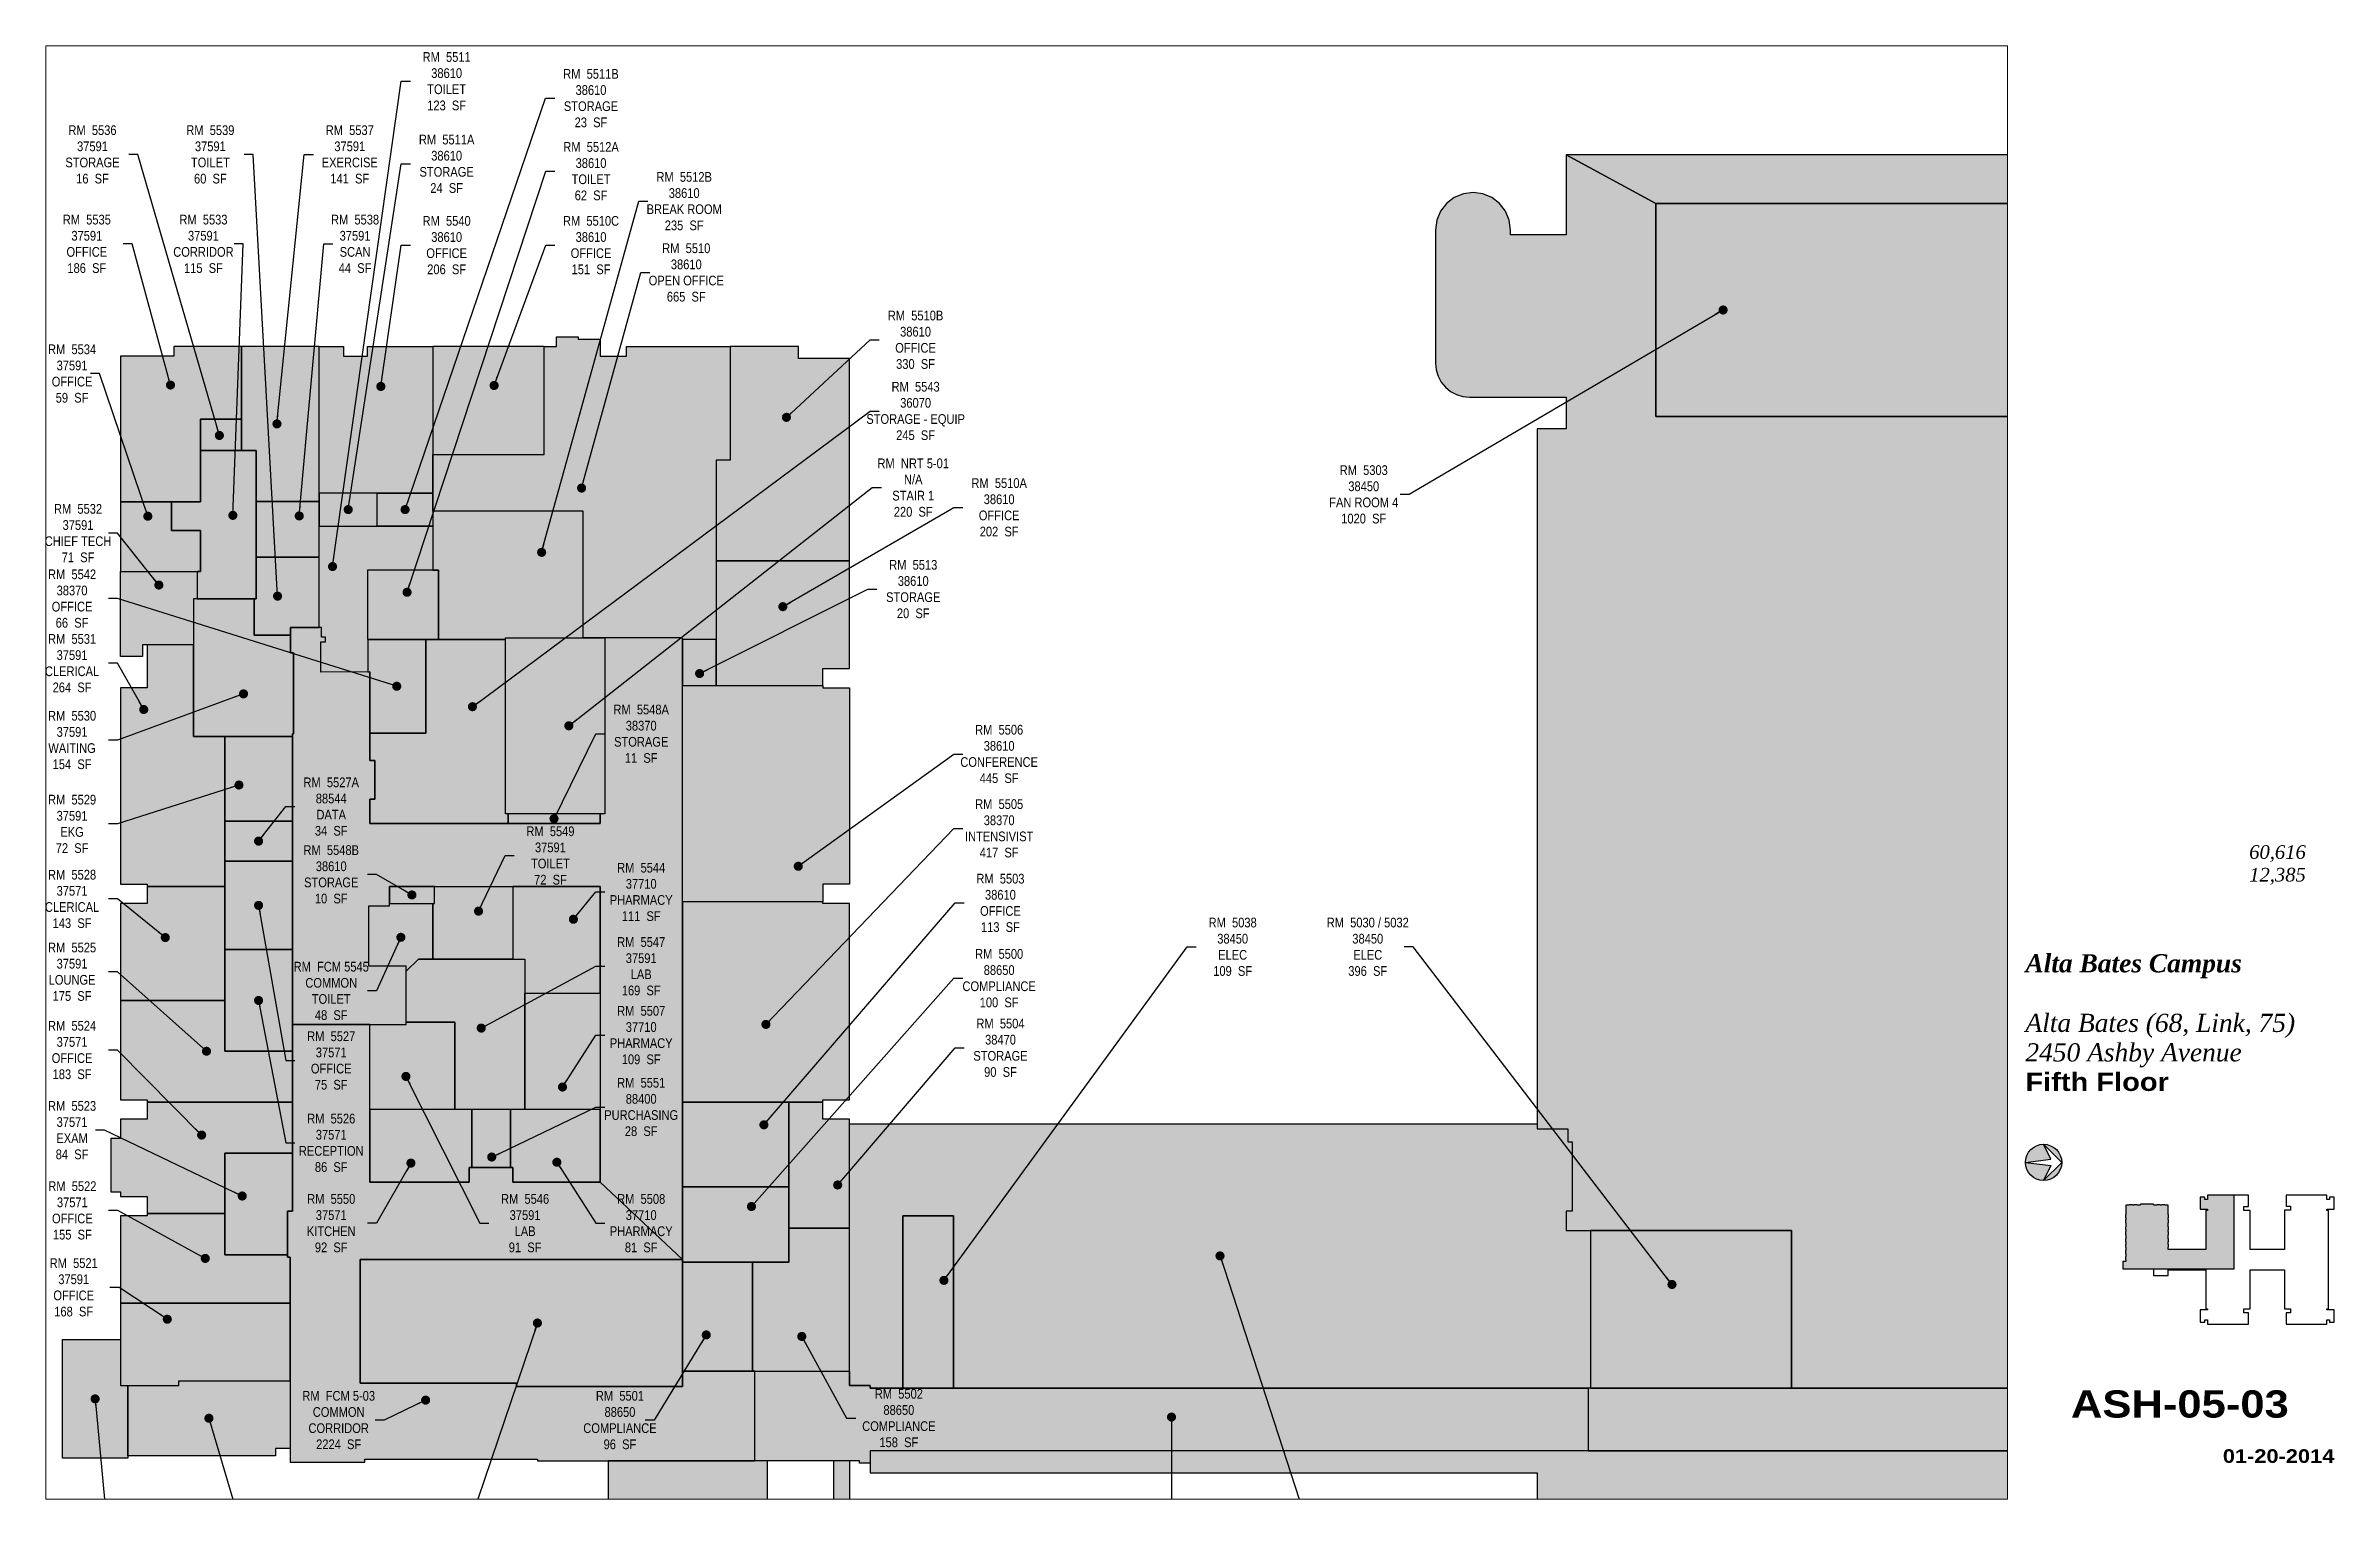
# Paper-space layout '03' of a CAD drawing. Header units: inches. Extents: x 0.9 to 16.7, y 0.5 to 10.5.
# The model-space entities are those that its viewports show. They can reach past a viewport. Long polylines and large blocks are cut down to what shows.
import ezdxf
from ezdxf.enums import TextEntityAlignment as Align

# ---------------------------------------------------------------- set-up
doc = ezdxf.new("R2010")
doc.units = ezdxf.units.IN
doc.header["$MEASUREMENT"] = 0
for name, color, linetype in [('0-LABEL', 3, 'Continuous'), ('1-NRT', 200, 'Continuous'), ('1-NRT-PTN', 253, 'Continuous'), ('3-FCM', 190, 'Continuous'), ('3-FCM-PTN', 9, 'Continuous'), ('4-OCC', 6, 'Continuous'), ('4-OCC-PTN', 95, 'Continuous'), ('T-5', 5, 'Continuous'), ('T-8', 8, 'Continuous')]:
    doc.layers.add(name, color=color, linetype=linetype)
doc.layers.add('T-VWPRT', color=1, linetype='Continuous', plot=False)
doc.styles.add('ArialB', font='')
doc.styles.add('ArialN', font='ARIALN.TTF')
doc.styles.add('TimesI', font='timesi.ttf')
doc.styles.add('TimesIB', font='timesbi.ttf')
doc.styles.get('ArialB').set_extended_font_data('Arial Black')
doc.dimstyles.new('AB-195', dxfattribs={"dimscale": 195, "dimtxt": 0.070312, "dimasz": 0.0625, "dimexe": 0.0625, "dimexo": 0.125, "dimgap": 0.25, "dimtad": 0, "dimdec": 4, "dimrnd": 0.0625, "dimzin": 0, "dimdsep": 46, "dimlunit": 4, "dimtxsty": 'ArialN', "dimblk": 'ARCHTICK', "dimcen": 0.0625, "dimclrd": 256, "dimclre": 256, "dimclrt": 256, "dimadec": 0, "dimazin": 0, "dimtfac": 1, "dimtdec": 4, "dimtofl": 0, "dimtmove": 2, "dimatfit": 3, "dimldrblk": 'DOT', "dimfxl": 0, "dimfrac": 2, "dimtolj": 1, "dimtzin": 0, "dimlwd": -1, "dimlwe": -1, "dimarcsym": 0})

psp = doc.layouts.new('03')

msp = doc.modelspace()

# ---------------------------------------------------------------- texts
at = {"layer": '0-LABEL', "char_height": 13, "attachment_point": 5, "style": 'ArialN'}
for s, insert in [('RM  5511\\P38610\\PTOILET\\P123  SF', (3143.4, 4833.9)), ('RM  5511B\\P38610\\PSTORAGE\\P23  SF', (3337.1, 4811.2)), ('RM  5536\\P37591\\PSTORAGE\\P16  SF', (2668.1, 4735.7)), ('RM  5539\\P37591\\PTOILET\\P60  SF', (2826.3, 4735.7)), ('RM  5537\\P37591\\PEXERCISE\\P141  SF', (3013.4, 4735.7)), ('RM  5511A\\P38610\\PSTORAGE\\P24  SF', (3143.4, 4723.1)), ('RM  5512A\\P38610\\PTOILET\\P62  SF', (3337.2, 4713.2)), ('RM  5512B\\P38610\\PBREAK ROOM\\P235  SF', (3462.2, 4673)), ('RM  5535\\P37591\\POFFICE\\P186  SF', (2660.5, 4615.7)), ('RM  5533\\P37591\\PCORRIDOR\\P115  SF', (2817, 4615.7)), ('RM  5538\\P37591\\PSCAN\\P44  SF', (3020.5, 4615.7)), ('RM  5540\\P38610\\POFFICE\\P206  SF', (3143.4, 4614)), ('RM  5510C\\P38610\\POFFICE\\P151  SF', (3337.2, 4614)), ('RM  5510\\P38610\\POPEN OFFICE\\P665  SF', (3465, 4577.3)), ('RM  5510B\\P38610\\POFFICE\\P330  SF', (3772.7, 4487)), ('RM  5534\\P37591\\POFFICE\\P59  SF', (2640.7, 4441.7)), ('RM  5543\\P36070\\PSTORAGE - EQUIP\\P245  SF', (3772.8, 4391.5)), ('RM  NRT 5-01\\PN/A\\PSTAIR 1\\P220  SF', (3769.6, 4288.7)), ('RM  5510A\\P38610\\POFFICE\\P202  SF', (3884.9, 4262.2)), ('RM  5303\\P38450\\PFAN ROOM 4\\P1020  SF', (4374.2, 4279.6)), ('RM  5532\\P37591\\PCHIEF TECH\\P71  SF', (2648.7, 4227.6)), ('RM  5542\\P38370\\POFFICE\\P66  SF', (2640.7, 4139.8)), ('RM  5513\\P38610\\PSTORAGE\\P20  SF', (3769.6, 4152.5)), ('RM  5531\\P37591\\PCLERICAL\\P264  SF', (2640.7, 4053.1)), ('RM  5548A\\P38370\\PSTORAGE\\P11  SF', (3404.5, 3958.4)), ('RM  5530\\P37591\\PWAITING\\P154  SF', (2640.7, 3950)), ('RM  5506\\P38610\\PCONFERENCE\\P445  SF', (3884.9, 3931.3)), ('RM  5529\\P37591\\PEKG\\P72  SF', (2640.7, 3837.5)), ('RM  5527A\\P88544\\PDATA\\P34  SF', (2988.5, 3860.7)), ('RM  5505\\P38370\\PINTENSIVIST\\P417  SF', (3884.9, 3831.5)), ('RM  5548B\\P38610\\PSTORAGE\\P10  SF', (2988.5, 3769.8)), ('RM  5549\\P37591\\PTOILET\\P72  SF', (3282.7, 3795.1)), ('RM  5544\\P37710\\PPHARMACY\\P111  SF', (3404.5, 3746.2)), ('RM  5528\\P37571\\PCLERICAL\\P143  SF', (2640.7, 3736.8)), ('RM  5503\\P38610\\POFFICE\\P113  SF', (3886.6, 3731.5)), ('RM  5547\\P37591\\PLAB\\P169  SF', (3404.5, 3646.5)), ('RM  5038\\P38450\\PELEC\\P109  SF', (4198.3, 3672.6)), ('RM  5030 / 5032\\P38450\\PELEC\\P396  SF', (4379.6, 3672.6)), ('RM  5525\\P37591\\PLOUNGE\\P175  SF', (2640.7, 3639.1)), ('RM  5500\\P88650\\PCOMPLIANCE\\P100  SF', (3884.9, 3630.5)), ('RM  FCM 5545\\PCOMMON\\PTOILET\\P48  SF', (2988.5, 3613.4)), ('RM  5507\\P37710\\PPHARMACY\\P109  SF', (3404.5, 3554.1)), ('RM  5524\\P37571\\POFFICE\\P183  SF', (2640.7, 3534.1)), ('RM  5504\\P38470\\PSTORAGE\\P90  SF', (3886.7, 3537.1)), ('RM  5527\\P37571\\POFFICE\\P75  SF', (2988.5, 3520)), ('RM  5551\\P88400\\PPURCHASING\\P28  SF', (3404.5, 3457.7)), ('RM  5523\\P37571\\PEXAM\\P84  SF', (2640.7, 3426.6)), ('RM  5526\\P37571\\PRECEPTION\\P86  SF', (2988.5, 3409.6)), ('RM  5522\\P37571\\POFFICE\\P155  SF', (2641.1, 3318.9)), ('RM  5550\\P37571\\PKITCHEN\\P92  SF', (2988.5, 3301.8)), ('RM  5546\\P37591\\PLAB\\P91  SF', (3248.7, 3301.8)), ('RM  5508\\P37710\\PPHARMACY\\P81  SF', (3404.5, 3301.8)), ('RM  5521\\P37591\\POFFICE\\P168  SF', (2642.9, 3215.7)), ('RM  FCM 5-03\\PCOMMON\\PCORRIDOR\\P2224  SF', (2998.5, 3037.6)), ('RM  5501\\P88650\\PCOMPLIANCE\\P96  SF', (3376, 3037.6)), ('RM  5502\\P88650\\PCOMPLIANCE\\P158  SF', (3750.3, 3040.3))]:
    msp.add_mtext(s, dxfattribs=dict(at, insert=insert))

# ---------------------------------------------------------------- blocks, each defined once
blk = doc.blocks.new('AB-TB-text')
for tag, style, p in [('GROSS', 'TimesI', (1.93, 4.406)), ('USEABLE', 'TimesI', (1.93, 4.25)), ('DATE', 'ArialB', (2.125, 0.25))]:
    blk.add_attdef(tag, text='', height=0.0938, dxfattribs=dict(style=style)).set_placement(p, align=Align.RIGHT)
for tag, style, p in [('CAMPUS', 'TimesIB', (0, 3.75)), ('PAVILION', 'TimesI', (0, 3.547)), ('BUILDING', 'TimesI', (0, 3.34)), ('STREET', 'TimesI', (0, 3.137)), ('FLOOR', 'ArialB', (0, 2.934))]:
    blk.add_attdef(tag, text='', height=0.125, dxfattribs=dict(style=style)).set_placement(p, align=Align.TOP_LEFT)
at = {"style": 'ArialB'}
blk.add_attdef('DWG#', text='', height=0.188, dxfattribs=at).set_placement((1.062, 0.749), align=Align.TOP_CENTER)
blk = doc.blocks.new('n-arrow')
h = blk.add_hatch(color=256)
h.paths.add_polyline_path([(0, 0.125), (0.125, 0, 0.414214)])
h.paths.add_polyline_path([(0, 0.125, 0.414214), (-0.125, 0), (0.051, 0.022)])
h = blk.add_hatch(color=256)
h.paths.add_polyline_path([(0.051, -0.022), (-0.125, 0, 0.414214), (0, -0.125)])
h.paths.add_polyline_path([(0.125, 0), (0, -0.125, 0.414214)])
for p, q in [((-0.125, 0), (0.051, 0.022)), ((-0.125, 0), (0.051, -0.022)), ((0, 0.125), (0.125, 0)), ((0.051, 0.022), (0, 0.125)), ((0, -0.125), (0.125, 0)), ((0.051, -0.022), (0, -0.125))]:
    blk.add_line(p, q)
blk.add_circle((0, 0), 0.125)
blk = doc.blocks.new('_ArchTick')
at = {"const_width": 0.15}
blk.add_lwpolyline([(-0.5, -0.5), (0.5, 0.5)], dxfattribs=at)
blk = doc.blocks.new('_Dot')
at = {"lineweight": -2}
blk.add_line((-0.5, 0), (-1, 0), dxfattribs=at)
at = {"const_width": 0.5}
blk.add_lwpolyline([(-0.25, 0, 1), (0.25, 0, 1)], format="xyb", close=True, dxfattribs=at)

# ---------------------------------------------------------------- hatches: boundary and pattern name
at = {"layer": '1-NRT-PTN'}
h = msp.add_hatch(color=256, dxfattribs=at)
h.paths.add_polyline_path([(4948.3, 3292), (4948.3, 3080.7), (5422.8, 3080.7), (5422.8, 3155.5), (5546.3, 3155.5), (5546.3, 3298.5), (5582, 3298.5), (5582, 3311.5), (5900.5, 3311.5), (5900.5, 3292), (6105.3, 3292), (6105.3, 3321.2), (6209.3, 3321.2), (6209.3, 3292), (6518, 3292), (6518, 3087.2), (6371.8, 3087.2), (6371.8, 2996.2), (6479, 2996.2), (6479, 2034.2), (6518, 2034.2), (6846.3, 2018), (7359.8, 2018), (7359.8, 1732), (7480, 1667), (7480, 1774.2), (7554.7, 1774.2), (7554.7, 1767.7, 1), (7655.5, 1767.7), (7655.5, 1946.5, 0.414214), (7610, 1992), (7480, 1992), (7480, 2031), (7519, 2031), (7519, 4367.7), (7480, 4367.7), (7480, 4410), (7610, 4410, 0.414214), (7655.5, 4455.5), (7655.5, 4634.2, 1.066888), (7555.2, 4627.7), (7480, 4627.7), (7480, 4731.7), (7359.8, 4670), (7359.8, 4384), (6846.3, 4384), (6518, 4367.7), (6479, 4367.7), (6479, 3435), (5647, 3435), (5647, 4367.7), (5608, 4367.7), (5279.8, 4384), (4766.3, 4384), (4766.3, 4670), (4646, 4735), (4646, 4627.7), (4571.3, 4627.7), (4571.3, 4634.2, 1.000001), (4470.5, 4634.2), (4470.5, 4455.5, 0.414214), (4516, 4410), (4646, 4410), (4646, 4367.7), (4607, 4367.7), (4607, 3435), (4607, 3428.5), (4648, 3428.5), (4648, 3411), (4654, 3411), (4654, 3318), (4646, 3318), (4646, 3292), (4678.5, 3292)])
h.paths.add_polyline_path([(5608, 4367.7), (5608, 4735), (4646, 4735), (4766.3, 4670), (5279.8, 4670), (5279.8, 4384)], flags=16)
h.paths.add_polyline_path([(6518, 4367.7), (6846.3, 4384), (6846.3, 4670), (7359.8, 4670), (7480, 4731.7), (6518, 4731.7)], flags=16)
h.paths.add_polyline_path([(6846.3, 2018), (6518, 2034.2), (6518, 1667), (7480, 1667), (7359.8, 1732), (6846.3, 1732)], flags=17)
for points in [[(3355.8, 4026.5), (3355.8, 3851), (3222.5, 3851), (3222.5, 4087.3), (3355.8, 4087.3)], [(3684, 3435), (4607, 3435), (4607, 3428.5), (4648, 3428.5), (4648, 3411), (4654, 3411), (4654, 3318), (4646, 3318), (4646, 3292), (4678.5, 3292), (4678.5, 3080.7), (3823.8, 3080.7), (3823.8, 3311.5), (3755.5, 3311.5), (3755.5, 3080.7), (3712, 3080.7), (3712, 3084), (3684, 3084)], [(3459.8, 3253), (3027.5, 3253), (3027.5, 3087.2), (3237.3, 3087.2), (3237.3, 3082.8), (3459.8, 3082.8)], [(2627.8, 3145.7), (2705.8, 3145.7), (2705.8, 3084), (2715.5, 3084), (2715.5, 2986.5), (2627.8, 2986.5)], [(5647, 2996.2), (3712, 2996.2), (3712, 2989.7), (3712, 2967), (4607, 2967), (4607, 2034.2), (4646, 2034.2), (4766.3, 2018), (5279.8, 2018), (5279.8, 1732), (4766.3, 1732), (4766.3, 1667), (5608, 1667), (5608, 2034.2), (5647, 2034.2)]]:
    msp.add_hatch(color=256, dxfattribs=at).paths.add_polyline_path(points)
h = msp.add_hatch(color=256, dxfattribs=at)
edge = h.paths.add_edge_path()
edge.add_line((3405.5, 2837.5), (3574, 2837.5))
edge.add_line((3574, 2837.5), (3574, 2898.5))
edge.add_line((3574, 2898.5), (3574, 2911))
edge.add_line((3574, 2911), (3574, 2983.2))
edge.add_line((3574, 2983.2), (3360, 2983.2))
edge.add_line((3360, 2983.2), (3360, 2976.7))
edge.add_line((3360, 2976.7), (3360, 2913))
edge.add_line((3360, 2913), (3360, 2883))
edge.add_arc((3405.5, 2883), 45.5, 179.9999, 270)
h = msp.add_hatch(color=256, dxfattribs=at)
edge = h.paths.add_edge_path()
edge.add_line((3684.5, 2883), (3684.5, 2983.2))
edge.add_line((3684.5, 2983.2), (3662.5, 2983.2))
edge.add_line((3662.5, 2983.2), (3662.5, 2892))
edge.add_line((3662.5, 2892), (3648.5, 2892))
edge.add_line((3648.5, 2892), (3648.5, 2838.5))
edge.add_arc((3639, 2883), 45.5, 282.0515, 360)
at = {"layer": '3-FCM-PTN'}
h = msp.add_hatch(color=256, dxfattribs=at)
h.dxf.hatch_style = 1
h.paths.add_polyline_path([(2980.8, 4088.2), (2975.5, 4088.2), (2975.5, 4101.2), (2934, 4101.2), (2934, 4067.2), (2938, 4067.2), (2938, 3958.2), (2936.5, 3958.2), (2936.5, 3568.2), (3089, 3568.2), (3089, 3646.8), (3039, 3646.8), (3039, 3727.6), (3066.5, 3727.6), (3066.5, 3753.5), (3349.3, 3753.5), (3349.3, 3357), (3232.3, 3357), (3232.3, 3376.5), (3173.8, 3376.5), (3173.8, 3357), (3040.5, 3357), (3040.5, 3568.2), (2936.5, 3568.2), (2936.5, 3318), (2930, 3318), (2930, 3256.2), (2933.3, 3256.2), (2933.3, 2981.2), (3033.8, 2981.2), (3033.8, 2985.3), (3265.3, 2985.3), (3265.3, 2983.2), (3557.2, 2983.2), (3557.2, 3103.5), (3459.8, 3103.5), (3459.8, 3082.8), (3237.3, 3082.8), (3237.3, 3087.2), (3027.5, 3087.2), (3027.5, 3253), (3459.8, 3253), (3459.8, 4087.3), (3355.8, 4087.3), (3355.8, 3851), (3349.3, 3851), (3349.3, 3838), (3040.5, 3838), (3040.5, 3870.5), (3047, 3870.5), (3047, 3922.5), (3040.5, 3922.5), (3040.5, 4041.4), (2974.7, 4041.3), (2974.7, 4081.7), (2980.8, 4081.7)])
for points in [[(3039, 3727.6), (3066.5, 3727.6), (3066.5, 3730.8), (3125, 3730.8), (3125, 3656), (3105.5, 3656), (3089, 3640), (3089, 3646.8), (3039, 3646.8)], [(3557.2, 3103.5), (3684, 3103.5), (3684, 3084), (3712, 3084), (3712, 3080.7), (4675.3, 3080.7), (4675.3, 2996.2), (3712, 2996.2), (3712, 2980), (3697.5, 2980), (3697.5, 2983.2), (3557.2, 2983.2)], [(4675.3, 2996.2), (6371.8, 2996.2), (6371.8, 3087.2), (6209.3, 3087.2), (6209.3, 3080.7), (6105.3, 3080.7), (6105.3, 3087.2), (5900.5, 3087.2), (5900.5, 3080.7), (5578.8, 3080.7), (5578.8, 3090.5), (5552.8, 3090.5), (5552.8, 3080.7), (4675.3, 3080.7)]]:
    msp.add_hatch(color=256, dxfattribs=at).paths.add_polyline_path(points)
at = {"layer": '4-OCC-PTN'}
for color, points in [(55, [(4766.3, 4670), (4766.3, 4384), (5279.8, 4384), (5279.8, 4670)]), (31, [(3274.5, 4478.2), (3290.8, 4478.2), (3290.8, 4491.2), (3320, 4491.2), (3320, 4488), (3349.3, 4488), (3349.3, 4465.2), (3385, 4465.2), (3385, 4478.2), (3524, 4478.2), (3524, 4325.4), (3505.1, 4325.4), (3505.3, 4085), (3459.8, 4085), (3459.8, 4087.3), (3326.7, 4087.3), (3326.7, 4257.1), (3124.9, 4257.3), (3125, 4333), (3274.5, 4333)]), (138, [(2813, 4325.5), (2813, 4380.7), (2865, 4380.7), (2868.3, 4380.7), (2868.3, 4478.2), (2777.3, 4478.2), (2777.3, 4465.2), (2705.8, 4465.2), (2705.8, 4269.5), (2813, 4269.5)]), (138, [(2868.3, 4338.5), (2887.8, 4338.5), (2887.8, 4270.2), (2969, 4270.2), (2972.3, 4270.2), (2972.3, 4478.2), (2868.3, 4478.2), (2868.3, 4338.5), (2887.8, 4338.5)]), (31, [(2972.3, 4478.2), (3004.8, 4478.2), (3004.8, 4465.2), (3037.3, 4465.2), (3037.3, 4478.2), (3125, 4478.2), (3125, 4281.4), (2972.3, 4281.4)]), (31, [(3274.5, 4333), (3274.5, 4478.2), (3229, 4478.2), (3125, 4478.2), (3125, 4333)]), (31, [(3505.2, 4190.5), (3684, 4190.5), (3684, 4462), (3615.8, 4462), (3615.8, 4478.2), (3524, 4478.2), (3524, 4325.4), (3505.1, 4325.4)]), (138, [(2813, 4338.5), (2868.3, 4338.5), (2868.3, 4380.7), (2813, 4380.7)]), (138, [(2887.8, 4338.5), (2813, 4338.5), (2813, 4269.5), (2774, 4269.5), (2774, 4231.2), (2813, 4231.2), (2813, 4176), (2808.6, 4176), (2808.6, 4139.5), (2887.8, 4139.5)]), (138, [(2813, 4182.5), (2813, 4231.2), (2774, 4231.2), (2774, 4267), (2774, 4269.5), (2705.8, 4269.5), (2705.8, 4176), (2813, 4176)]), (138, [(2887.8, 4195.5), (2972.3, 4195.5), (2972.3, 4270.2), (2887.8, 4270.2)]), (31, [(2972.3, 4281.4), (2972.3, 4237.1), (3050.3, 4237.1), (3050.3, 4281.4)]), (31, [(3050.3, 4281.4), (3125, 4281.4), (3124.9, 4237.1), (3050.3, 4237.1)]), (31, [(3132.6, 4084.9), (3222.5, 4084.9), (3222.5, 4087.3), (3326.7, 4087.3), (3326.7, 4257.1), (3124.9, 4257.3), (3124.9, 4178.1), (3132.6, 4178.1)]), (31, [(3037.6, 4084.9), (3037.6, 4041.4), (2974.7, 4041.3), (2974.7, 4081.7), (2980.8, 4081.7), (2980.8, 4088.2), (2975.5, 4088.2), (2975.5, 4101.2), (2972.3, 4101.2), (2972.3, 4237.1), (3124.9, 4237.1), (3124.9, 4178.1), (3037, 4178.1), (3037, 4084.9)]), (138, [(2887.8, 4195.5), (2887.8, 4139.5), (2885.3, 4139.5), (2885.3, 4090.7), (2934, 4090.7), (2934, 4101.2), (2972.3, 4101.2), (2972.3, 4195.5)]), (31, [(3037.6, 4084.9), (3132.6, 4084.9), (3132.6, 4178.1), (3037, 4178.1), (3037, 4084.9), (3037.6, 4084.9)]), (31, [(3505.2, 4190.5), (3505.3, 4023.2), (3648.3, 4023.2), (3648.3, 4046), (3684, 4046), (3684, 4190.5)]), (138, [(2808.6, 4158.1), (2808.6, 4139.5), (2803.5, 4139.5), (2803.5, 4077.7), (2735, 4077.7), (2735, 4062.2), (2705.8, 4062.2), (2705.8, 4176), (2808.6, 4176)]), (138, [(2934, 4090.7), (2885.3, 4090.7), (2885.3, 4139.5), (2803.5, 4139.5), (2803.5, 3955), (2936.5, 3955), (2936.5, 3958.2), (2938, 3958.2), (2938, 4067.2), (2934, 4067.2)]), (58, [(3040.5, 4041.4), (3040.5, 3959.4), (3115.3, 3959.4), (3115.3, 4084.9), (3037.6, 4084.9), (3037.6, 4041.4), (3040.5, 4041.4)]), (14, [(3225.8, 3838), (3225.8, 3851), (3222.5, 3851), (3222.5, 4084.9), (3115.3, 4084.9), (3115.3, 3959.4), (3040.5, 3959.4), (3040.5, 3922.5), (3047, 3922.5), (3047, 3870.5), (3040.5, 3870.5), (3040.5, 3838)]), (31, [(3459.8, 4023.2), (3505.3, 4023.2), (3505.3, 4085), (3459.8, 4085)]), (138, [(2845.5, 3955), (2803.5, 3955), (2803.5, 4077.7), (2741.5, 4077.7), (2741.5, 4020), (2705.8, 4020), (2705.8, 3756.7), (2741.5, 3756.7), (2741.5, 3753.5), (2845.5, 3753.5)]), (31, [(3459.8, 4023.2), (3648.3, 4023.2), (3648.3, 4020), (3684, 4020), (3684, 3756.7), (3648.3, 3756.7), (3648.3, 3733.2), (3459.8, 3733.2)]), (138, [(2936.5, 3955), (2845.5, 3955), (2845.5, 3841.2), (2936.5, 3841.2)]), (61, [(2936.5, 3787.5), (2936.5, 3841.2), (2845.5, 3841.2), (2845.5, 3787.5)]), (58, [(3225.8, 3851), (3225.8, 3838), (3349.3, 3838), (3349.3, 3851)]), (40, [(2936.5, 3669), (2936.5, 3787.5), (2845.5, 3787.5), (2845.5, 3669)]), (40, [(2839, 3753.5), (2741.5, 3753.5), (2741.5, 3730.7), (2705.8, 3730.7), (2705.8, 3600.7), (2845.5, 3600.7), (2845.5, 3753.5)]), (31, [(3066.5, 3730.8), (3127, 3730.8), (3127, 3753.5), (3066.5, 3753.5)]), (77, [(3232.3, 3656), (3125, 3656), (3125, 3730.8), (3127, 3730.8), (3127, 3753.5), (3232.3, 3753.5)]), (138, [(3232.3, 3753.5), (3127, 3753.5), (3127, 3730.8), (3125, 3730.8), (3125, 3656), (3232.3, 3656)]), (77, [(3232.3, 3753.5), (3232.3, 3656), (3248.5, 3656), (3248.5, 3610.5), (3349.3, 3610.5), (3349.3, 3753.5)]), (58, [(3648.3, 3733.2), (3459.8, 3733.2), (3459.8, 3464.2), (3648.3, 3464.2), (3648.3, 3467.5), (3684, 3467.5), (3684, 3730.7), (3648.3, 3730.7)]), (40, [(2936.5, 3532.5), (2936.5, 3669), (2845.5, 3669), (2845.5, 3532.5)]), (138, [(3089, 3640), (3105.5, 3656), (3248.5, 3656), (3248.5, 3454.5), (3154.3, 3454.5), (3154.3, 3571.5), (3089, 3571.5)]), (138, [(2936.5, 3464.2), (2936.5, 3532.5), (2845.5, 3532.5), (2845.5, 3600.7), (2705.8, 3600.7), (2705.8, 3467.5), (2741.5, 3467.5), (2741.5, 3464.2)]), (77, [(3248.5, 3610.5), (3349.3, 3610.5), (3349.3, 3454.5), (3248.5, 3454.5)]), (138, [(3089, 3571.5), (3154.3, 3571.5), (3154.3, 3454.5), (3040.5, 3454.5), (3040.5, 3568.2), (3089, 3568.2)]), (40, [(2936.5, 3396), (2936.5, 3464.2), (2741.5, 3464.2), (2741.5, 3441.5), (2705.8, 3441.5), (2705.8, 3415.5), (2692.8, 3415.5), (2692.8, 3344), (2705.8, 3344), (2705.8, 3337.5), (2741.5, 3337.5), (2741.5, 3314.7), (2845.5, 3314.7), (2845.5, 3396)]), (40, [(3177, 3454.5), (3040.5, 3454.5), (3040.5, 3357), (3173.8, 3357), (3173.8, 3376.5), (3177, 3376.5)]), (41, [(3229, 3376.5), (3229, 3454.5), (3177, 3454.5), (3177, 3376.5)]), (77, [(3349.3, 3454.5), (3248.5, 3454.5), (3229, 3454.5), (3229, 3376.5), (3232.3, 3376.5), (3232.3, 3357), (3349.3, 3357)]), (31, [(3459.8, 3350.5), (3602.8, 3350.5), (3602.8, 3464.2), (3459.8, 3464.2)]), (62, [(3602.8, 3464.2), (3602.8, 3295.2), (3684, 3295.2), (3684, 3441.5), (3648.3, 3441.5), (3648.3, 3464.2)]), (40, [(2930, 3259.5), (2930, 3318), (2936.5, 3318), (2936.5, 3396), (2845.5, 3396), (2845.5, 3259.5)]), (20, [(3459.8, 3249.7), (3602.8, 3249.7), (3602.8, 3350.5), (3459.8, 3350.5)]), (40, [(2845.5, 3314.7), (2741.5, 3314.7), (2741.5, 3311.5), (2705.8, 3311.5), (2705.8, 3194.5), (2933.3, 3194.5), (2933.3, 3256.2), (2930, 3256.2), (2930, 3259.5), (2845.5, 3259.5)]), (20, [(3554, 3103.5), (3684, 3103.5), (3684, 3295.2), (3602.8, 3295.2), (3602.8, 3249.7), (3554, 3249.7)]), (55, [(3823.8, 3311.5), (3823.8, 3080.7), (3755.5, 3080.7), (3755.5, 3311.5)]), (55, [(4678.5, 3292), (4678.5, 3080.7), (4948.3, 3080.7), (4948.3, 3292)]), (20, [(3554, 3103.5), (3554, 3249.7), (3459.8, 3249.7), (3459.8, 3103.5)]), (138, [(2933.3, 3194.5), (2705.8, 3194.5), (2705.8, 3084), (2783.8, 3084), (2783.8, 3090.5), (2933.3, 3090.5)]), (77, [(2933.3, 2999.5), (2913.8, 2999.5), (2913.8, 2989.7), (2715.5, 2989.7), (2715.5, 3074.2), (2715.5, 3084), (2783.8, 3084), (2783.8, 3090.5), (2933.3, 3090.5)])]:
    msp.add_hatch(color=color, dxfattribs=at).paths.add_polyline_path(points)

# ---------------------------------------------------------------- linework, layer by layer
at = {"layer": '1-NRT'}
for points in [[(5608, 4735), (4646, 4735), (4766.3, 4670), (5279.8, 4670)], [(3355.8, 4026.5), (3355.8, 3851), (3222.5, 3851), (3222.5, 4087.3), (3355.8, 4087.3), (3355.8, 4026.5)], [(5647, 2996.2), (3712, 2996.2), (3712, 2989.7), (3712, 2967), (4607, 2967), (4607, 2034.2)]]:
    msp.add_lwpolyline(points, dxfattribs=at)
msp.add_lwpolyline([(5279.8, 4384), (4766.3, 4384), (4766.3, 4670), (4646, 4735), (4646, 4627.7), (4571.3, 4627.7), (4571.3, 4634.2, 1.000002), (4470.5, 4634.2), (4470.5, 4455.5, 0.414214), (4516, 4410), (4646, 4410), (4646, 4367.7), (4607, 4367.7), (4607, 3435), (4607, 3428.5), (4648, 3428.5), (4648, 3411), (4654, 3411), (4654, 3318), (4646, 3318), (4646, 3292), (4678.5, 3292), (4948.3, 3292), (4948.3, 3080.7), (5422.8, 3080.7)], format="xyb", dxfattribs=at)
for points in [[(3684, 3435), (4607, 3435), (4607, 3428.5), (4648, 3428.5), (4648, 3411), (4654, 3411), (4654, 3318), (4646, 3318), (4646, 3292), (4678.5, 3292), (4678.5, 3080.7), (3823.8, 3080.7), (3823.8, 3311.5), (3755.5, 3311.5), (3755.5, 3080.7), (3712, 3080.7), (3712, 3084), (3684, 3084)], [(3459.8, 3253), (3027.5, 3253), (3027.5, 3087.2), (3237.3, 3087.2), (3237.3, 3082.8), (3459.8, 3082.8)], [(2627.8, 3145.7), (2705.8, 3145.7), (2705.8, 3084), (2715.5, 3084), (2715.5, 2986.5), (2627.8, 2986.5)]]:
    msp.add_lwpolyline(points, close=True, dxfattribs=at)
for points in [[(3405.5, 2837.5), (3574, 2837.5), (3574, 2898.5), (3574, 2911), (3574, 2983.2), (3360, 2983.2), (3360, 2976.7), (3360, 2976.7), (3360, 2913), (3360, 2913), (3360, 2883, 0.414214)], [(3684.5, 2883), (3684.5, 2983.2), (3662.5, 2983.2), (3662.5, 2892), (3648.5, 2892), (3648.5, 2838.5, 0.353866)]]:
    msp.add_lwpolyline(points, format="xyb", close=True, dxfattribs=at)
at = {"layer": '3-FCM'}
for points in [[(2980.8, 4088.2), (2975.5, 4088.2), (2975.5, 4101.2), (2934, 4101.2), (2934, 4067.2), (2938, 4067.2), (2938, 3958.2), (2936.5, 3958.2), (2936.5, 3568.2), (3089, 3568.2), (3089, 3646.8), (3039, 3646.8), (3039, 3727.6), (3066.5, 3727.6), (3066.5, 3753.5), (3349.3, 3753.5), (3349.3, 3357), (3232.3, 3357), (3232.3, 3376.5), (3173.8, 3376.5), (3173.8, 3357), (3040.5, 3357), (3040.5, 3568.2), (2936.5, 3568.2), (2936.5, 3318), (2930, 3318), (2930, 3256.2), (2933.3, 3256.2), (2933.3, 2981.2), (3033.8, 2981.2), (3033.8, 2985.3), (3265.3, 2985.3), (3265.3, 2983.2), (3557.2, 2983.2), (3557.2, 3103.5), (3459.8, 3103.5), (3459.8, 3082.8), (3237.3, 3082.8), (3237.3, 3087.2), (3027.5, 3087.2), (3027.5, 3253), (3459.8, 3253), (3459.8, 4087.3), (3459.8, 4087.3), (3355.8, 4087.3), (3355.8, 3851), (3349.3, 3851), (3349.3, 3838), (3040.5, 3838), (3040.5, 3870.5), (3047, 3870.5), (3047, 3922.5), (3040.5, 3922.5), (3040.5, 4041.4), (2974.7, 4041.3), (2974.7, 4081.7), (2980.8, 4081.7)], [(3039, 3727.6), (3066.5, 3727.6), (3066.5, 3730.8), (3125, 3730.8), (3125, 3656), (3105.5, 3656), (3089, 3640), (3089, 3646.8), (3039, 3646.8)], [(3557.2, 3103.5), (3684, 3103.5), (3684, 3084), (3712, 3084), (3712, 3080.7), (4675.3, 3080.7), (4675.3, 2996.2), (3712, 2996.2), (3712, 2980), (3697.5, 2980), (3697.5, 2983.2), (3557.2, 2983.2)], [(4675.3, 2996.2), (6371.8, 2996.2), (6371.8, 3087.2), (6209.3, 3087.2), (6209.3, 3080.7), (6105.3, 3080.7), (6105.3, 3087.2), (5900.5, 3087.2), (5900.5, 3080.7), (5578.8, 3080.7), (5578.8, 3090.5), (5552.8, 3090.5), (5552.8, 3080.7), (4675.3, 3080.7)]]:
    msp.add_lwpolyline(points, close=True, dxfattribs=at)
at = {"layer": '3-FCM-PTN'}
msp.add_line((3349.3, 3357), (3459.8, 3253), dxfattribs=at)
at = {"layer": '4-OCC'}
for points in [[(4766.3, 4670), (4766.3, 4670), (4766.3, 4384), (5279.8, 4384), (5279.8, 4670)], [(4766.3, 4384), (5279.8, 4384), (5279.8, 4670), (4766.3, 4670)], [(3274.5, 4478.2), (3290.8, 4478.2), (3290.8, 4491.2), (3320, 4491.2), (3320, 4488), (3349.3, 4488), (3349.3, 4465.2), (3385, 4465.2), (3385, 4478.2), (3524, 4478.2), (3524, 4325.4), (3505.1, 4325.4), (3505.3, 4085), (3459.8, 4085), (3459.8, 4087.3), (3326.7, 4087.3), (3326.7, 4257.1), (3124.9, 4257.3), (3125, 4333), (3274.5, 4333), (3274.5, 4478.2)], [(2813, 4325.5), (2813, 4380.7), (2865, 4380.7), (2868.3, 4380.7), (2868.3, 4478.2), (2777.3, 4478.2), (2777.3, 4465.2), (2705.8, 4465.2), (2705.8, 4269.5), (2813, 4269.5)], [(2868.3, 4338.5), (2887.8, 4338.5), (2887.8, 4270.2), (2887.8, 4270.2), (2969, 4270.2), (2972.3, 4270.2), (2972.3, 4478.2), (2868.3, 4478.2), (2868.3, 4338.5), (2887.8, 4338.5)], [(2972.3, 4478.2), (3004.8, 4478.2), (3004.8, 4465.2), (3037.3, 4465.2), (3037.3, 4478.2), (3125, 4478.2), (3125, 4281.4), (2972.3, 4281.4), (2972.3, 4478.2)], [(3505.2, 4190.5), (3684, 4190.5), (3684, 4462), (3615.8, 4462), (3615.8, 4478.2), (3524, 4478.2), (3524, 4325.4), (3505.1, 4325.4)], [(2813, 4338.5), (2868.3, 4338.5), (2868.3, 4380.7), (2813, 4380.7)], [(2887.8, 4338.5), (2813, 4338.5), (2813, 4269.5), (2774, 4269.5), (2774, 4231.2), (2813, 4231.2), (2813, 4176), (2808.6, 4176), (2808.6, 4139.5), (2887.8, 4139.5), (2887.8, 4338.5)], [(2813, 4182.5), (2813, 4231.2), (2774, 4231.2), (2774, 4267), (2774, 4269.5), (2705.8, 4269.5), (2705.8, 4176), (2813, 4176)], [(2887.8, 4195.5), (2972.3, 4195.5), (2972.3, 4270.2), (2887.8, 4270.2)], [(2972.3, 4281.4), (2972.3, 4237.1), (3050.3, 4237.1), (3050.3, 4281.4), (2972.3, 4281.4)], [(3050.3, 4281.4), (3125, 4281.4), (3124.9, 4237.1), (3050.3, 4237.1), (3050.3, 4281.4)], [(3132.6, 4084.9), (3222.5, 4084.9), (3222.5, 4087.3), (3326.7, 4087.3), (3326.7, 4257.1), (3124.9, 4257.3), (3124.9, 4178.1), (3132.6, 4178.1), (3132.6, 4084.9)], [(3037.6, 4084.9), (3037.6, 4041.4), (2974.7, 4041.3), (2974.7, 4081.7), (2980.8, 4081.7), (2980.8, 4088.2), (2975.5, 4088.2), (2975.5, 4101.2), (2972.3, 4101.2), (2972.3, 4237.1), (3124.9, 4237.1), (3124.9, 4178.1), (3037, 4178.1), (3037, 4084.9)], [(2887.8, 4195.5), (2887.8, 4139.5), (2885.3, 4139.5), (2885.3, 4090.7), (2934, 4090.7), (2934, 4101.2), (2972.3, 4101.2), (2972.3, 4195.5)], [(3037.6, 4084.9), (3132.6, 4084.9), (3132.6, 4178.1), (3037, 4178.1), (3037, 4084.9), (3037.6, 4084.9)], [(3505.2, 4190.5), (3505.3, 4023.2), (3648.3, 4023.2), (3648.3, 4046), (3684, 4046), (3684, 4190.5)], [(2808.6, 4158.1), (2808.6, 4139.5), (2803.5, 4139.5), (2803.5, 4077.7), (2735, 4077.7), (2735, 4062.2), (2705.8, 4062.2), (2705.8, 4176), (2808.6, 4176)], [(2934, 4090.7), (2885.3, 4090.7), (2885.3, 4139.5), (2803.5, 4139.5), (2803.5, 3955), (2936.5, 3955), (2936.5, 3958.2), (2938, 3958.2), (2938, 4067.2), (2934, 4067.2)], [(3040.5, 4041.4), (3040.5, 3959.4), (3115.3, 3959.4), (3115.3, 4084.9), (3037.6, 4084.9), (3037.6, 4041.4), (3040.5, 4041.4)], [(3225.8, 3838), (3225.8, 3851), (3222.5, 3851), (3222.5, 4084.9), (3115.3, 4084.9), (3115.3, 3959.4), (3040.5, 3959.4), (3040.5, 3922.5), (3047, 3922.5), (3047, 3870.5), (3040.5, 3870.5), (3040.5, 3838), (3225.8, 3838)], [(3459.8, 4023.2), (3505.3, 4023.2), (3505.3, 4023.2), (3505.3, 4085), (3505.3, 4085), (3459.8, 4085)], [(2845.5, 3955), (2803.5, 3955), (2803.5, 4077.7), (2803.5, 4077.7), (2741.5, 4077.7), (2741.5, 4020), (2705.8, 4020), (2705.8, 3756.7), (2741.5, 3756.7), (2741.5, 3753.5), (2845.5, 3753.5)], [(3459.8, 4023.2), (3648.3, 4023.2), (3648.3, 4020), (3684, 4020), (3684, 3756.7), (3648.3, 3756.7), (3648.3, 3733.2), (3459.8, 3733.2), (3459.8, 4023.2)], [(2936.5, 3955), (2845.5, 3955), (2845.5, 3841.2), (2936.5, 3841.2)], [(2936.5, 3841.2), (2845.5, 3841.2), (2845.5, 3787.5), (2936.5, 3787.5)], [(3225.8, 3851), (3225.8, 3838), (3349.3, 3838), (3349.3, 3851), (3225.8, 3851)], [(2936.5, 3669), (2936.5, 3787.5), (2845.5, 3787.5), (2845.5, 3669)], [(2839, 3753.5), (2741.5, 3753.5), (2741.5, 3730.7), (2705.8, 3730.7), (2705.8, 3600.7), (2845.5, 3600.7), (2845.5, 3753.5)], [(3066.5, 3730.8), (3127, 3730.8), (3127, 3753.5), (3066.5, 3753.5)], [(3232.3, 3656), (3125, 3656), (3125, 3730.8), (3127, 3730.8), (3127, 3753.5), (3232.3, 3753.5)], [(3232.3, 3753.5), (3232.3, 3656), (3248.5, 3656), (3248.5, 3610.5), (3349.3, 3610.5), (3349.3, 3753.5)], [(3648.3, 3733.2), (3459.8, 3733.2), (3459.8, 3464.2), (3648.3, 3464.2), (3648.3, 3467.5), (3684, 3467.5), (3684, 3730.7), (3648.3, 3730.7)], [(2936.5, 3532.5), (2936.5, 3669), (2845.5, 3669), (2845.5, 3532.5)], [(3089, 3640), (3105.5, 3656), (3248.5, 3656), (3248.5, 3454.5), (3154.3, 3454.5), (3154.3, 3571.5), (3089, 3571.5)], [(2936.5, 3464.2), (2936.5, 3532.5), (2845.5, 3532.5), (2845.5, 3600.7), (2705.8, 3600.7), (2705.8, 3467.5), (2741.5, 3467.5), (2741.5, 3464.2), (2936.5, 3464.2)], [(3248.5, 3610.5), (3349.3, 3610.5), (3349.3, 3454.5), (3248.5, 3454.5)], [(3089, 3571.5), (3154.3, 3571.5), (3154.3, 3454.5), (3040.5, 3454.5), (3040.5, 3568.2), (3089, 3568.2)], [(2936.5, 3396), (2936.5, 3464.2), (2741.5, 3464.2), (2741.5, 3441.5), (2705.8, 3441.5), (2705.8, 3415.5), (2692.8, 3415.5), (2692.8, 3344), (2705.8, 3344), (2705.8, 3337.5), (2741.5, 3337.5), (2741.5, 3314.7), (2845.5, 3314.7), (2845.5, 3396)], [(3177, 3454.5), (3040.5, 3454.5), (3040.5, 3357), (3173.8, 3357), (3173.8, 3376.5), (3177, 3376.5)], [(3229, 3376.5), (3229, 3454.5), (3177, 3454.5), (3177, 3376.5)], [(3349.3, 3454.5), (3248.5, 3454.5), (3229, 3454.5), (3229, 3376.5), (3232.3, 3376.5), (3232.3, 3357), (3349.3, 3357)], [(3459.8, 3350.5), (3602.8, 3350.5), (3602.8, 3464.2), (3459.8, 3464.2)], [(3602.8, 3464.2), (3602.8, 3295.2), (3602.8, 3295.2), (3684, 3295.2), (3684, 3441.5), (3648.3, 3441.5), (3648.3, 3464.2)], [(2930, 3259.5), (2930, 3318), (2936.5, 3318), (2936.5, 3396), (2845.5, 3396), (2845.5, 3259.5)], [(3459.8, 3249.7), (3602.8, 3249.7), (3602.8, 3350.5), (3459.8, 3350.5)], [(3554, 3249.7), (3554, 3103.5), (3684, 3103.5), (3684, 3295.2), (3602.8, 3295.2), (3602.8, 3249.7), (3554, 3249.7)], [(3823.8, 3311.5), (3823.8, 3080.7), (3755.5, 3080.7), (3755.5, 3311.5)], [(4678.5, 3292), (4678.5, 3080.7), (4948.3, 3080.7), (4948.3, 3292)], [(3554, 3103.5), (3554, 3249.7), (3459.8, 3249.7), (3459.8, 3103.5)], [(2933.3, 3194.5), (2705.8, 3194.5), (2705.8, 3084), (2783.8, 3084), (2783.8, 3090.5), (2933.3, 3090.5)], [(2933.3, 2999.5), (2913.8, 2999.5), (2913.8, 2989.7), (2715.5, 2989.7), (2715.5, 3074.2), (2715.5, 3084), (2783.8, 3084), (2783.8, 3090.5), (2933.3, 3090.5)]]:
    msp.add_lwpolyline(points, close=True, dxfattribs=at)
for points in [[(3274.5, 4333), (3274.5, 4478.2), (3229, 4478.2), (3125, 4478.2), (3125, 4333), (3274.5, 4333)], [(2845.5, 3314.7), (2741.5, 3314.7), (2741.5, 3311.5), (2705.8, 3311.5), (2705.8, 3194.5), (2933.3, 3194.5), (2933.3, 3256.2), (2930, 3256.2), (2930, 3259.5), (2845.5, 3259.5), (2845.5, 3314.7)]]:
    msp.add_lwpolyline(points, dxfattribs=at)

msp.set_redraw_order([(e.dxf.handle, doc.entitydb.next_handle()) for e in msp.query("TEXT MTEXT ATTDEF DIMENSION ARC_DIMENSION")])  # texts and dimensions are drawn at this point

# ---------------------------------------------------------------- leaders
at = {"layer": '0-LABEL', "annotation_type": 0, "has_hookline": 1}
for points, hookline_direction, text_width in [([(2990.3, 4182.8), (3082.5, 4833.9), (3094.7, 4833.9)], 0, 60.7), ([(3087.6, 4259.2), (3276.2, 4811.2), (3288.4, 4811.2)], 0, 72.6), ([(2838.4, 4358.7), (2729.1, 4735.7), (2716.9, 4735.7)], 1, 71.3), ([(2916.5, 4143.1), (2883.7, 4735.7), (2871.5, 4735.7)], 1, 62.7), ([(2915.7, 4374.2), (2952.4, 4735.7), (2964.6, 4735.7)], 0, 73.3), ([(3011.3, 4259.2), (3082.5, 4723.1), (3094.7, 4723.1)], 0, 73.4), ([(3090.3, 4148.3), (3276.3, 4713.2), (3288.4, 4713.2)], 0, 73.4), ([(3270.9, 4201.9), (3401.2, 4673), (3413.4, 4673)], 0, 98.7), ([(2772.8, 4426.3), (2721.4, 4615.7), (2709.2, 4615.7)], 1, 62.8), ([(2856.5, 4251.5), (2870.5, 4615.7), (2858.3, 4615.7)], 1, 80.1), ([(2945.6, 4250.7), (2978.4, 4615.7), (2990.6, 4615.7)], 0, 62.7), ([(3055.1, 4424.4), (3082.5, 4614), (3094.7, 4614)], 0, 62.7), ([(3207.1, 4425.7), (3276.3, 4614), (3288.4, 4614)], 0, 73.6), ([(3324.5, 4288.1), (3404.1, 4577.3), (3416.3, 4577.3)], 0, 99.4), ([(4856.5, 4527), (4435.1, 4279.6), (4422.9, 4279.6)], 1, 90.7), ([(3599.4, 4383), (3711.8, 4487), (3724, 4487)], 0, 72.6), ([(2742.4, 4250.3), (2677.5, 4441.7), (2665.3, 4441.7)], 1, 62.7), ([(3178, 3994.8), (3711.9, 4391.5), (3724, 4391.5)], 0, 131.1), ([(3307.4, 3969.2), (3714.6, 4288.7), (3726.8, 4288.7)], 0, 92.1), ([(3594.6, 4129), (3824, 4262.2), (3836.2, 4262.2)], 0, 73.4), ([(2757.2, 4158), (2701.6, 4227.6), (2689.4, 4227.6)], 1, 87.4), ([(3482.9, 4039.3), (3708.7, 4152.5), (3720.9, 4152.5)], 0, 71.3), ([(3076.4, 4022.2), (2701.6, 4139.8), (2689.4, 4139.8)], 1, 62.6), ([(2736.9, 3991), (2701.6, 4053.1), (2689.4, 4053.1)], 1, 71.5), ([(2870.8, 4012), (2701.6, 3950), (2689.4, 3950)], 1, 62.7), ([(3287.5, 3844.5), (3343.6, 3958.4), (3355.8, 3958.4)], 0, 73.4), ([(3615.3, 3780.7), (3824, 3931.3), (3836.2, 3931.3)], 0, 102.7), ([(2864.7, 3889.7), (2701.6, 3837.5), (2689.4, 3837.5)], 1, 62.7), ([(2891, 3814.4), (2927.6, 3860.7), (2939.8, 3860.7)], 0, 73.4), ([(3571.9, 3568.5), (3824, 3831.5), (3836.2, 3831.5)], 0, 90.1), ([(3186.2, 3720.5), (3221.8, 3795.1), (3234, 3795.1)], 0, 62.7), ([(3096.8, 3742.2), (3049.4, 3769.8), (3037.3, 3769.8)], 1, 72.6), ([(2765.8, 3685), (2701.6, 3736.8), (2689.4, 3736.8)], 1, 71.5), ([(2891, 3728.2), (2927.6, 3520), (2939.8, 3520)], 0, 62.7), ([(3313.5, 3709.6), (3343.6, 3746.2), (3355.8, 3746.2)], 0, 83.1), ([(3569.2, 3433.8), (3825.7, 3731.5), (3837.9, 3731.5)], 0, 62.7), ([(3082, 3685.4), (3049.4, 3613.4), (3037.3, 3613.4)], 1, 99.2), ([(3810.8, 3225.1), (4137.3, 3672.6), (4149.5, 3672.6)], 0, 62.7), ([(4787.9, 3219.6), (4440.6, 3672.6), (4428.4, 3672.6)], 1, 108.2), ([(2821.1, 3532.5), (2701.6, 3639.1), (2689.4, 3639.1)], 1, 62.8), ([(3189.8, 3563.6), (3343.6, 3646.5), (3355.8, 3646.5)], 0, 62.7), ([(3552.5, 3324.2), (3824, 3630.5), (3836.2, 3630.5)], 0, 97), ([(2891, 3600.7), (2927.6, 3409.6), (2939.8, 3409.6)], 0, 84.5), ([(2814.6, 3420.1), (2701.6, 3534.1), (2689.4, 3534.1)], 1, 62.7), ([(3298.9, 3484.5), (3343.6, 3554.1), (3355.8, 3554.1)], 0, 83.1), ([(3668.2, 3353.1), (3825.7, 3537.1), (3837.9, 3537.1)], 0, 71.3), ([(3088.8, 3498.8), (3187.8, 3301.8), (3200, 3301.8)], 0, 62.7), ([(3203.9, 3390.6), (3343.6, 3457.7), (3355.8, 3457.7)], 0, 97.2), ([(2869.1, 3338.3), (2684.4, 3426.6), (2672.2, 3426.6)], 1, 62.7), ([(3095.5, 3382.5), (3049.4, 3301.8), (3037.3, 3301.8)], 1, 63), ([(3291.3, 3383.6), (3343.6, 3301.8), (3355.8, 3301.8)], 0, 83.1), ([(2819.5, 3254.6), (2702, 3318.9), (2689.8, 3318.9)], 1, 62.6), ([(4181.3, 3257.9), (4313.2, 2852.1), (4325.4, 2852.1)], 0, 95.4), ([(2768.5, 3173), (2703.8, 3215.7), (2691.6, 3215.7)], 1, 60.7), ([(3265.2, 3167.9), (3158.5, 2852.1), (3146.4, 2852.1)], 1, 97.9), ([(3491.8, 3151.9), (3422, 3037.6), (3409.9, 3037.6)], 1, 97), ([(3620, 3149.9), (3680.2, 3040.3), (3692.4, 3040.3)], 0, 97), ([(2671.6, 3066.1), (2691.5, 2852.1), (2703.7, 2852.1)], 0, 94.1), ([(2824.4, 3040.1), (2880, 2852.1), (2892.2, 2852.1)], 0, 185.7), ([(3115.2, 3064.4), (3059.5, 3037.6), (3047.3, 3037.6)], 1, 95.8), ([(4116.2, 3041.7), (4116.3, 2852.1), (4128.5, 2852.1)], 0, 95.7), ([(3374.4, 2916.4), (3337.1, 2852.1), (3324.9, 2852.1)], 1, 94.1)]:
    msp.add_leader(points, dimstyle='AB-195', dxfattribs=dict(at, hookline_direction=hookline_direction, text_width=text_width))

# ---------------------------------------------------------------- hatches: boundary and pattern name
at = {"layer": 'T-8'}
psp.add_hatch(color=256, dxfattribs=at).paths.add_polyline_path([(15.998, 2.593), (15.816, 2.593), (15.816, 2.562), (15.798, 2.562), (15.798, 2.578), (15.765, 2.578), (15.765, 2.496), (15.816, 2.496), (15.816, 2.487), (15.804, 2.487), (15.804, 2.218), (15.545, 2.218), (15.545, 2.235), (15.547, 2.235), (15.547, 2.255), (15.545, 2.255), (15.545, 2.271), (15.547, 2.271), (15.547, 2.292), (15.545, 2.292), (15.545, 2.318), (15.547, 2.318), (15.547, 2.341), (15.545, 2.341), (15.545, 2.353), (15.547, 2.353), (15.547, 2.375), (15.545, 2.375), (15.545, 2.402), (15.547, 2.402), (15.547, 2.424), (15.545, 2.424), (15.545, 2.435), (15.547, 2.435), (15.547, 2.458), (15.545, 2.458), (15.545, 2.522), (15.522, 2.522), (15.522, 2.525), (15.5, 2.525), (15.5, 2.522), (15.489, 2.522), (15.489, 2.525), (15.467, 2.525), (15.467, 2.522), (15.445, 2.522), (15.445, 2.525), (15.443, 2.525), (15.443, 2.53), (15.354, 2.53), (15.354, 2.525), (15.352, 2.525), (15.352, 2.522), (15.332, 2.522), (15.332, 2.525), (15.309, 2.525), (15.309, 2.522), (15.3, 2.522), (15.3, 2.525), (15.277, 2.525), (15.277, 2.522), (15.253, 2.522), (15.253, 2.458), (15.25, 2.458), (15.25, 2.435), (15.253, 2.435), (15.253, 2.424), (15.25, 2.424), (15.25, 2.402), (15.253, 2.402), (15.253, 2.375), (15.25, 2.375), (15.25, 2.353), (15.253, 2.353), (15.253, 2.341), (15.25, 2.341), (15.25, 2.318), (15.253, 2.318), (15.253, 2.292), (15.25, 2.292), (15.25, 2.271), (15.253, 2.271), (15.253, 2.255), (15.25, 2.255), (15.25, 2.235), (15.253, 2.235), (15.253, 2.212), (15.25, 2.212), (15.25, 2.188), (15.253, 2.188), (15.253, 2.169), (15.25, 2.169), (15.25, 2.146), (15.253, 2.146), (15.253, 2.135), (15.232, 2.135), (15.232, 2.084), (15.443, 2.084), (15.998, 2.084)])

# ---------------------------------------------------------------- linework, layer by layer
for p, q in [((15.998, 2.084), (15.998, 2.593)), ((15.443, 2.084), (15.998, 2.084))]:
    psp.add_line(p, q, dxfattribs=at)
psp.add_lwpolyline([(15.232, 2.084), (15.443, 2.084), (15.443, 2.04), (15.544, 2.04), (15.544, 2.079), (15.804, 2.079), (15.804, 1.81), (15.816, 1.81), (15.816, 1.802), (15.765, 1.802), (15.765, 1.719), (15.798, 1.719), (15.798, 1.735), (15.816, 1.735), (15.816, 1.704), (16.097, 1.704), (16.097, 1.782), (16.066, 1.782), (16.066, 1.809), (16.108, 1.809), (16.108, 2.079), (16.345, 2.079), (16.345, 1.809), (16.358, 1.809), (16.358, 1.811), (16.387, 1.811), (16.387, 1.783), (16.356, 1.783), (16.356, 1.704), (16.637, 1.704), (16.637, 1.735), (16.655, 1.735), (16.655, 1.719), (16.688, 1.719), (16.688, 1.802), (16.637, 1.802), (16.637, 1.809), (16.648, 1.809), (16.648, 2.487), (16.637, 2.487), (16.637, 2.496), (16.688, 2.496), (16.688, 2.578), (16.655, 2.578), (16.655, 2.562), (16.637, 2.562), (16.637, 2.593), (16.356, 2.593), (16.356, 2.517), (16.387, 2.517), (16.387, 2.488), (16.345, 2.488), (16.345, 2.218), (16.108, 2.218), (16.108, 2.487), (16.066, 2.487), (16.066, 2.515), (16.097, 2.515), (16.097, 2.593), (15.816, 2.593), (15.816, 2.562), (15.798, 2.562), (15.798, 2.578), (15.765, 2.578), (15.765, 2.496), (15.816, 2.496), (15.816, 2.487), (15.804, 2.487), (15.804, 2.218), (15.545, 2.218), (15.545, 2.235), (15.547, 2.235), (15.547, 2.255), (15.545, 2.255), (15.545, 2.271), (15.547, 2.271), (15.547, 2.292), (15.545, 2.292), (15.545, 2.318), (15.547, 2.318), (15.547, 2.341), (15.545, 2.341), (15.545, 2.353), (15.547, 2.353), (15.547, 2.375), (15.545, 2.375), (15.545, 2.402), (15.547, 2.402), (15.547, 2.424), (15.545, 2.424), (15.545, 2.435), (15.547, 2.435), (15.547, 2.458), (15.545, 2.458), (15.545, 2.522), (15.522, 2.522), (15.522, 2.525), (15.5, 2.525), (15.5, 2.522), (15.489, 2.522), (15.489, 2.525), (15.467, 2.525), (15.467, 2.522), (15.445, 2.522), (15.445, 2.525), (15.443, 2.525), (15.443, 2.53), (15.354, 2.53), (15.354, 2.525), (15.352, 2.525), (15.352, 2.522), (15.332, 2.522), (15.332, 2.525), (15.309, 2.525), (15.309, 2.522), (15.3, 2.522), (15.3, 2.525), (15.277, 2.525), (15.277, 2.522), (15.253, 2.522), (15.253, 2.458), (15.25, 2.458), (15.25, 2.435), (15.253, 2.435), (15.253, 2.424), (15.25, 2.424), (15.25, 2.402), (15.253, 2.402), (15.253, 2.375), (15.25, 2.375), (15.25, 2.353), (15.253, 2.353), (15.253, 2.341), (15.25, 2.341), (15.25, 2.318), (15.253, 2.318), (15.253, 2.292), (15.25, 2.292), (15.25, 2.271), (15.253, 2.271), (15.253, 2.255), (15.25, 2.255), (15.25, 2.235), (15.253, 2.235), (15.253, 2.212), (15.25, 2.212), (15.25, 2.188), (15.253, 2.188), (15.253, 2.169), (15.25, 2.169), (15.25, 2.146), (15.253, 2.146), (15.253, 2.135), (15.232, 2.135)], close=True, dxfattribs=at)

# ---------------------------------------------------------------- block references
at = {"layer": 'T-5'}
ref = psp.add_blockref('AB-TB-text', (14.562, 0.5), dxfattribs=at)
ref.add_attrib('DATE', '01-20-2014', dxfattribs={"layer": 'T-8', "height": 0.0938, "style": 'ArialB'}).set_placement((16.688, 0.75), align=Align.RIGHT)
ref.add_attrib('DWG#', 'ASH-05-03', dxfattribs={"layer": 'T-8', "height": 0.1875, "style": 'ArialB'}).set_placement((15.625, 1.249), align=Align.TOP_CENTER)
ref.add_attrib('GROSS', '60,616', dxfattribs={"layer": '0', "height": 0.0938, "style": 'TimesI'}).set_placement((16.492, 4.906), align=Align.RIGHT)
ref.add_attrib('USEABLE', '12,385', dxfattribs={"layer": '0', "height": 0.0938, "style": 'TimesI'}).set_placement((16.492, 4.75), align=Align.RIGHT)
ref.add_attrib('BUILDING', 'Alta Bates (68, Link, 75)', dxfattribs={"layer": '0', "height": 0.125, "style": 'TimesI'}).set_placement((14.562, 3.84), align=Align.TOP_LEFT)
ref.add_attrib('STREET', '2450 Ashby Avenue', dxfattribs={"layer": '0', "height": 0.125, "style": 'TimesI'}).set_placement((14.562, 3.637), align=Align.TOP_LEFT)
ref.add_attrib('FLOOR', 'Fifth Floor', dxfattribs={"layer": 'T-8', "height": 0.125, "style": 'ArialB'}).set_placement((14.562, 3.434), align=Align.TOP_LEFT)
ref.add_attrib('CAMPUS', 'Alta Bates Campus', dxfattribs={"layer": '0', "height": 0.125, "style": 'TimesIB'}).set_placement((14.562, 4.25), align=Align.TOP_LEFT)
at = {"layer": 'T-8'}
psp.add_blockref('n-arrow', (14.687, 2.817), dxfattribs=at)

# ---------------------------------------------------------------- viewports
at = {"layer": 'T-VWPRT'}
psp.add_viewport(center=(7.688, 5.5), size=(13.5, 10), view_center_point=(3921.75, 3906.5), view_height=1950, dxfattribs=at)

doc.saveas('drawing.dxf')
